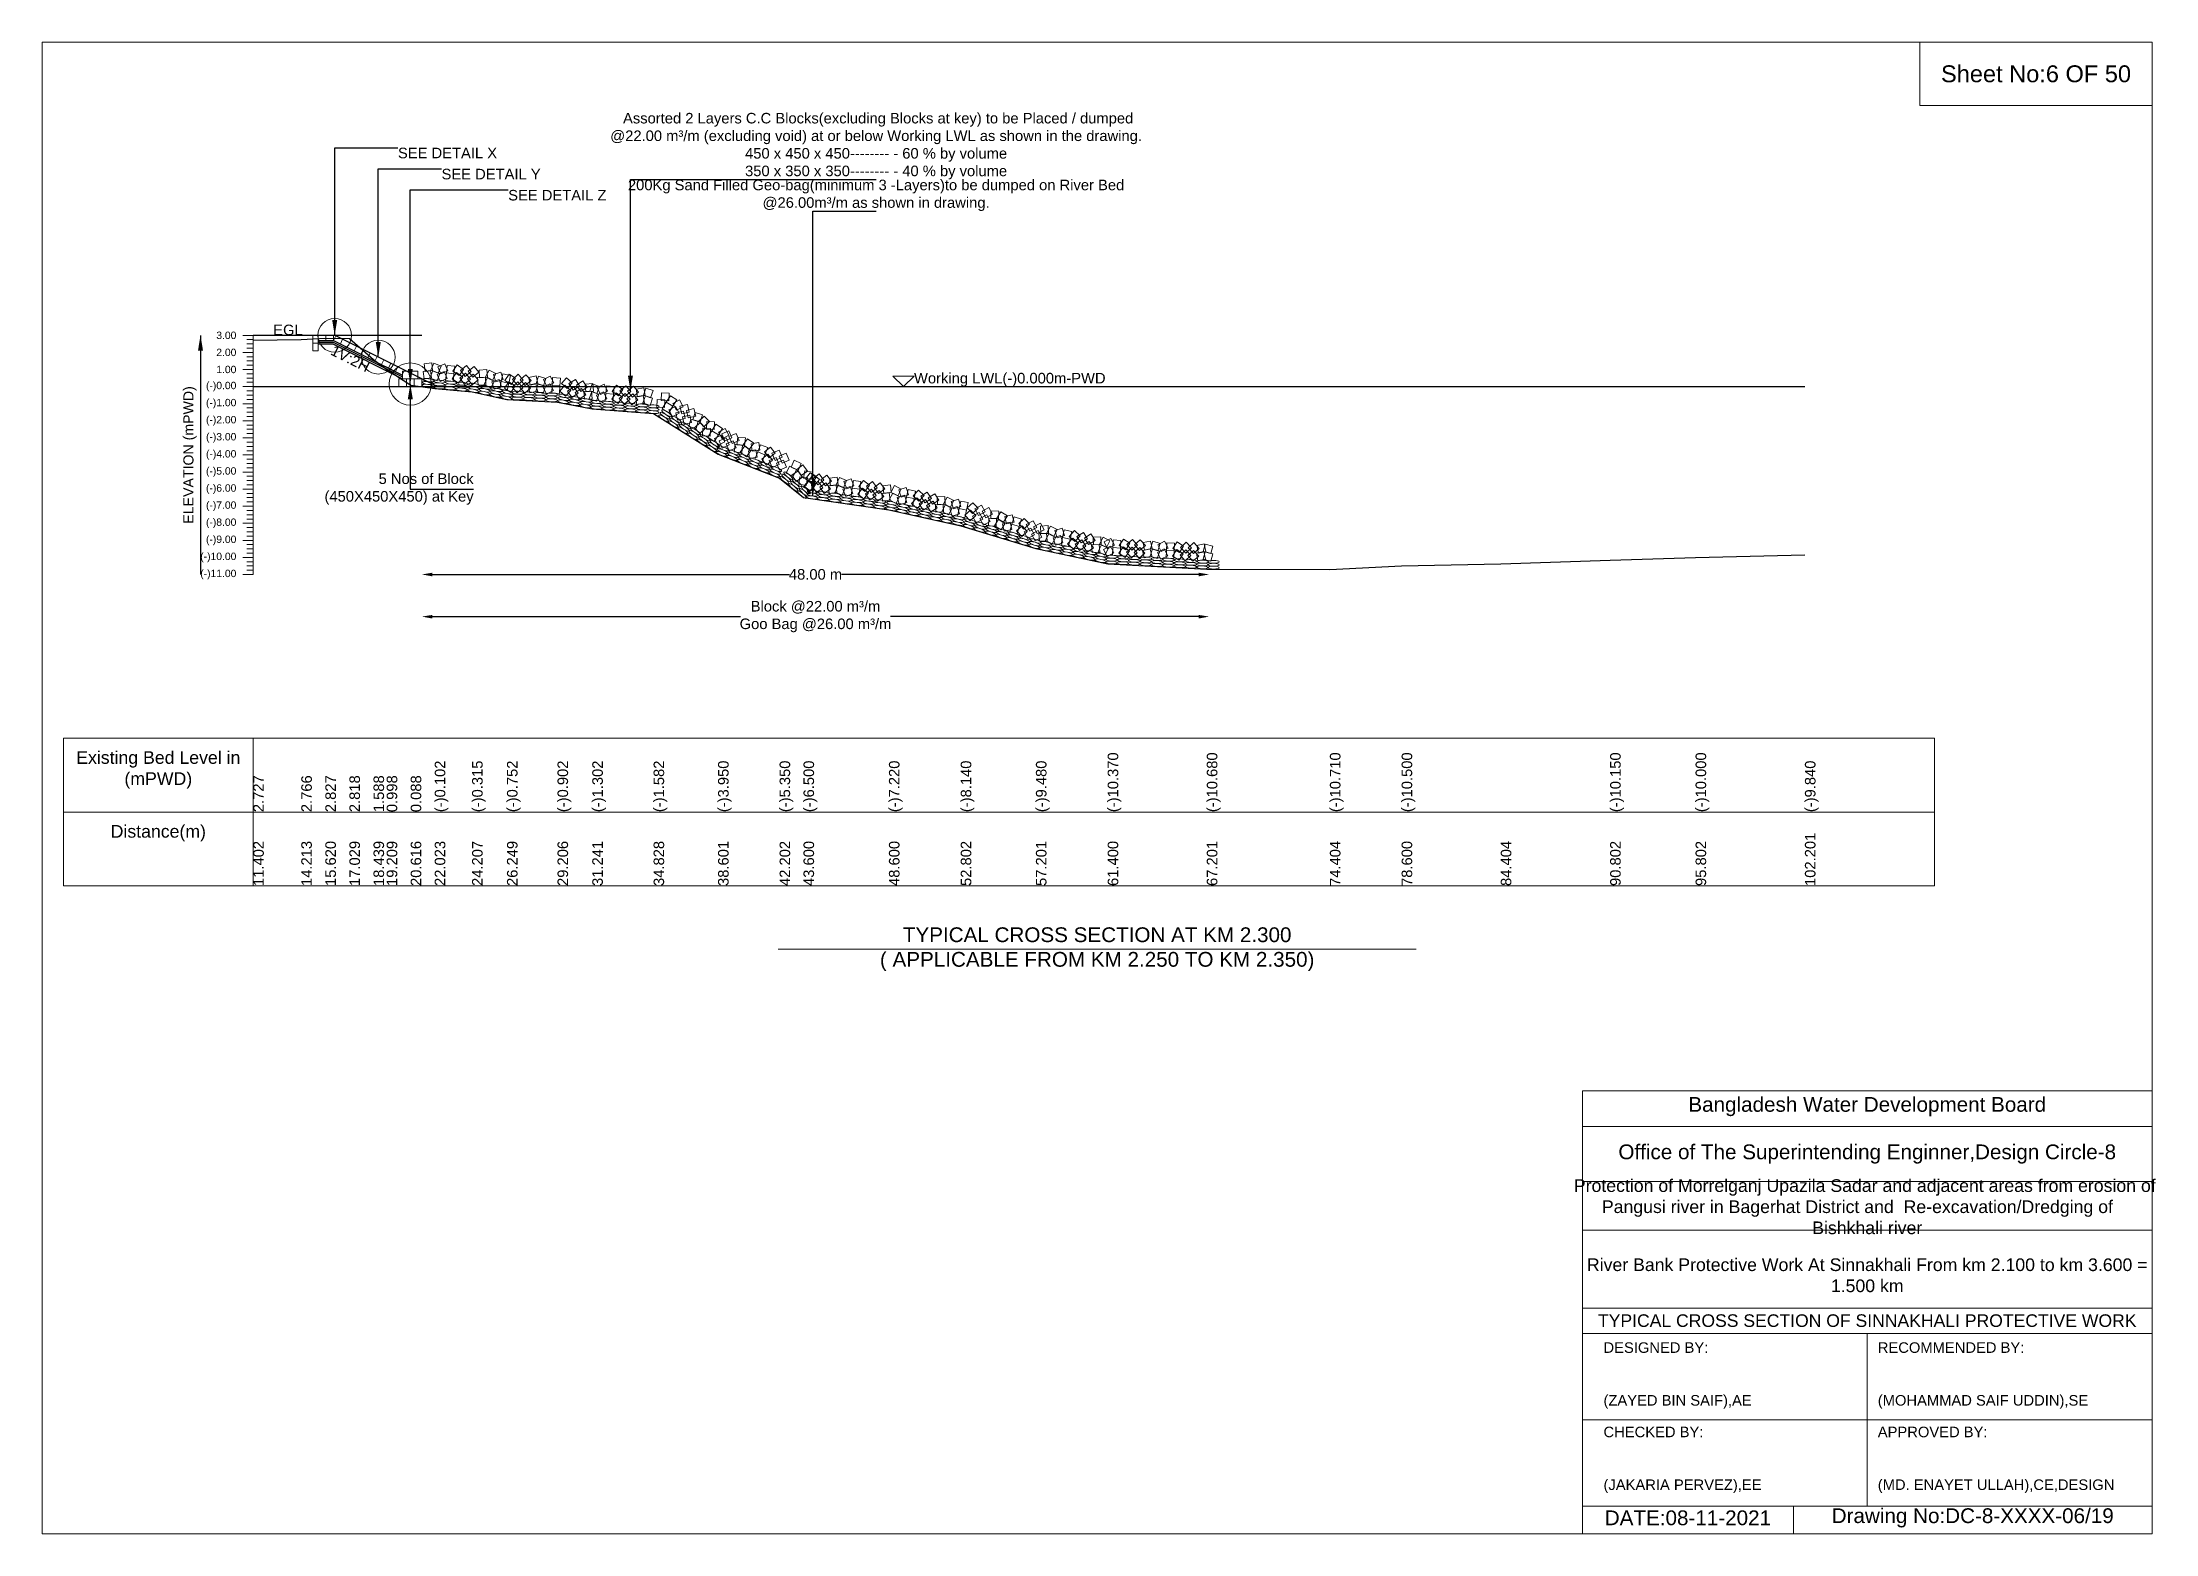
# Model space of a CAD drawing. Header units: inches. Extents: x 89000 to 380017, y -7071 to 0.
# Drawn here: x 175000 to 185017, y -7071 to 0 of the extents above; entities that cross this region are included whole.
import ezdxf

# ---------------------------------------------------------------- set-up
doc = ezdxf.new("R2010")
doc.units = ezdxf.units.IN
doc.header["$LTSCALE"] = 7
doc.header["$MEASUREMENT"] = 0
doc.header["$PDMODE"] = 3
for name, color, linetype, lineweight in [('Cross section Data Border', 7, 'Continuous', 9), ('Cross Section Labels', 7, 'Continuous', 9), ('Existing_Bed_Level for Xsection', 7, 'Continuous', 25), ('Long Section Labels', 7, 'Continuous', 9)]:
    doc.layers.add(name, color=color, linetype=linetype, lineweight=lineweight)
doc.styles.get("Standard").update_dxf_attribs({"font": 'arial.ttf'})
doc.dimstyles.new('Appron Lebeling Style', dxfattribs={"dimtxt": 50, "dimasz": 50, "dimexe": 0.18, "dimexo": 0.0625, "dimgap": 0.09, "dimtad": 0, "dimtih": 1, "dimtoh": 1, "dimdec": 4, "dimzin": 0, "dimdsep": 46, "dimtxsty": 'Standard', "dimcen": 0.09, "dimse1": 1, "dimse2": 1, "dimadec": 0, "dimazin": 0, "dimtfac": 1, "dimtdec": 4, "dimtofl": 0, "dimtmove": 0, "dimatfit": 3, "dimfxl": 1, "dimtolj": 1, "dimtzin": 0, "dimarcsym": 0})
doc.dimstyles.get("Standard").update_dxf_attribs({"dimtxt": 0.18, "dimasz": 0.18, "dimexe": 0.18, "dimexo": 0.0625, "dimgap": 0.09, "dimtad": 0, "dimtih": 1, "dimtoh": 1, "dimdec": 4, "dimzin": 0, "dimdsep": 46, "dimtxsty": 'Standard', "dimcen": 0.09, "dimadec": 0, "dimazin": 0, "dimtfac": 1, "dimtdec": 4, "dimtofl": 0, "dimtmove": 0, "dimatfit": 3, "dimfxl": 1, "dimtolj": 1, "dimtzin": 0, "dimarcsym": 0})

msp = doc.modelspace()

# ---------------------------------------------------------------- texts
at = {"layer": 'Cross section Data Border', "char_height": 60, "width": 800, "attachment_point": 5}
for s, insert in [('Existing Bed Level in (mPWD)', (175550, -3450)), ('Distance(m)', (175550, -3750))]:
    msp.add_mtext(s, dxfattribs=dict(at, insert=insert))
at = {"layer": 'Cross Section Labels'}
for s, insert, char_height, attachment_point in [('Sheet No:6 OF 50', (184450, -150), 80, 5), (' Assorted 2 Layers C.C Blocks(excluding Blocks at key) to be Placed / dumped^J@22.00 m³/m (excluding void) at or below Working LWL as shown in the drawing.^J450 x 450 x 450-------- - 60 % by volume^J350 x 350 x 350-------- - 40 % by volume', (178952.20464, -650), 50, 8), ('SEE DETAIL X', (176686.00743, -500), 50, 1), ('SEE DETAIL Y', (176892.55743, -600), 50, 1), ('SEE DETAIL Z', (177208.45743, -700), 50, 1), ('200Kg Sand Filled Geo-bag(minimum 3 -Layers)to be dumped on River Bed^J@26.00m³/m as shown in drawing.', (178952.20464, -800), 50, 8), ('EGL', (176234.47098, -1389.49), 50, 9), ('Working LWL(-)0.000m-PWD', (179131.90743, -1632.49), 50, 7), ('5 Nos of Block ^J(450X450X450) at Key', (177044.43243, -2118.49), 50, 6), ('TYPICAL CROSS SECTION AT KM 2.300^J( APPLICABLE FROM KM 2.250 TO KM 2.350)', (180000, -4300), 70, 5), ('Bangladesh Water Development Board', (183650, -5046), 70, 5), ('Office of The Superintending Enginner,Design Circle-8', (183650, -5271), 70, 5)]:
    msp.add_mtext(s, dxfattribs=dict(at, insert=insert, char_height=char_height, attachment_point=attachment_point))
at = {"layer": 'Cross Section Labels', "insert": (176471.17028, -1477.3518), "char_height": 50, "attachment_point": 2, "rotation": 333.434948823}
msp.add_mtext('1V:2H', dxfattribs=at)
at = {"layer": 'Cross Section Labels'}
for s, insert, char_height, width, attachment_point in [('Protection of Morrelganj Upazila Sadar and adjacent areas from erosion of  Pangusi river in Bagerhat District and  Re-excavation/Dredging of     Bishkhali river', (183650, -5521), 60, 2800, 5), ('River Bank Protective Work At Sinnakhali From km 2.100 to km 3.600 = 1.500 km', (183650, -5846), 60, 2700, 5), ('TYPICAL CROSS SECTION OF SINNAKHALI PROTECTIVE WORK', (183650, -6061), 59.5765532, 2800, 5), ('DESIGNED BY:^J^J^J(ZAYED BIN SAIF),AE', (182400, -6321), 50, 1400, 4), ('RECOMMENDED BY:^J^J^J(MOHAMMAD SAIF UDDIN),SE', (183700, -6321), 50, 1400, 4), ('CHECKED BY:^J^J^J(JAKARIA PERVEZ),EE', (182400, -6721), 50, 1400, 4), ('APPROVED BY:^J^J^J(MD. ENAYET ULLAH),CE,DESIGN', (183700, -6721), 50, 1400, 4), ('DATE:08-11-2021', (182800, -6996), 70, 1400, 5), ('Drawing No:DC-8-XXXX-06/19', (184150, -6996), 70, 2200, 5)]:
    msp.add_mtext(s, dxfattribs=dict(at, insert=insert, char_height=char_height, width=width, attachment_point=attachment_point))
at = {"layer": 'Long Section Labels', "char_height": 35, "attachment_point": 6}
for s, insert in [('3.00', (175920, -1389.49)), ('2.00', (175920, -1470.49)), ('1.00', (175920, -1551.49)), ('(-)0.00', (175920, -1632.49)), ('(-)1.00', (175920, -1713.49)), ('(-)2.00', (175920, -1794.49)), ('(-)3.00', (175920, -1875.49)), ('(-)4.00', (175920, -1956.49)), ('(-)5.00', (175920, -2037.49)), ('(-)6.00', (175920, -2118.49)), ('(-)7.00', (175920, -2199.49)), ('(-)8.00', (175920, -2280.49)), ('(-)9.00', (175920, -2361.49)), ('(-)10.00', (175920, -2442.49)), ('(-)11.00', (175920, -2523.49))]:
    msp.add_mtext(s, dxfattribs=dict(at, insert=insert))
at = {"layer": 'Long Section Labels', "rotation": 90}
for s, insert, char_height, attachment_point in [('ELEVATION (mPWD)', (175700, -1956.49), 48, 5), ('(-)10.370', (180049.88429, -3650), 50, 1), ('(-)10.370', (180049.88429, -3650), 50, 1), ('(-)10.680', (180519.75433, -3650), 50, 1), ('(-)10.710', (181103.20628, -3650), 50, 1), ('(-)10.500', (181443.07852, -3650), 50, 1), ('(-)10.150', (182431.41848, -3650), 50, 1), ('(-)10.000', (182836.4101, -3650), 50, 1), ('2.727', (176000, -3650), 50, 1), ('2.766', (176227.68421, -3650), 50, 1), ('2.827', (176341.71835, -3650), 50, 1), ('2.818', (176455.8382, -3650), 50, 1), ('1.588', (176570.02411, -3650), 50, 1), ('0.998', (176632.4171, -3650), 50, 1), ('0.088', (176746.31568, -3650), 50, 1), ('(-)0.102', (176860.29786, -3650), 50, 1), ('(-)0.315', (177037.26029, -3650), 50, 1), ('(-)0.752', (177202.61147, -3650), 50, 1), ('(-)0.902', (177442.15717, -3650), 50, 1), ('(-)1.302', (177606.9788, -3650), 50, 1), ('(-)1.582', (177897.53802, -3650), 50, 1), ('(-)3.950', (178203.09987, -3650), 50, 1), ('(-)5.350', (178494.81146, -3650), 50, 1), ('(-)6.500', (178608.09506, -3650), 50, 1), ('(-)7.220', (179013.09124, -3650), 50, 1), ('(-)8.140', (179353.38063, -3650), 50, 1), ('(-)9.480', (179709.77119, -3650), 50, 1), ('(-)9.840', (183354.72131, -3650), 50, 1), ('11.402', (176000, -4000), 50, 1), ('14.213', (176227.68421, -4000), 50, 1), ('15.620', (176341.71835, -4000), 50, 1), ('17.029', (176455.8382, -4000), 50, 1), ('18.439', (176570.02411, -4000), 50, 1), ('19.209', (176632.4171, -4000), 50, 1), ('20.616', (176746.31568, -4000), 50, 1), ('22.023', (176860.29786, -4000), 50, 1), ('24.207', (177037.26029, -4000), 50, 1), ('26.249', (177202.61147, -4000), 50, 1), ('29.206', (177442.15717, -4000), 50, 1), ('31.241', (177606.9788, -4000), 50, 1), ('34.828', (177897.53802, -4000), 50, 1), ('38.601', (178203.09987, -4000), 50, 1), ('42.202', (178494.81146, -4000), 50, 1), ('43.600', (178608.09506, -4000), 50, 1), ('48.600', (179013.09124, -4000), 50, 1), ('52.802', (179353.38063, -4000), 50, 1), ('57.201', (179709.77119, -4000), 50, 1), ('61.400', (180049.88429, -4000), 50, 1), ('67.201', (180519.75433, -4000), 50, 1), ('74.404', (181103.20628, -4000), 50, 1), ('78.600', (181443.07852, -4000), 50, 1), ('84.404', (181913.16501, -4000), 50, 1), ('90.802', (182431.41848, -4000), 50, 1), ('95.802', (182836.4101, -4000), 50, 1), ('102.201', (183354.72131, -4000), 50, 1)]:
    msp.add_mtext(s, dxfattribs=dict(at, insert=insert, char_height=char_height, attachment_point=attachment_point))

# ---------------------------------------------------------------- blocks, each defined once
blk = doc.blocks.new('*D37')
at = {"layer": 'Cross Section Labels', "color": 0, "lineweight": -2, "transparency": 16777216}
for p, q in [((176849, -2523), (178542, -2523)), ((180481, -2523), (178789, -2523))]:
    blk.add_line(p, q, dxfattribs=at)
at = {"layer": 'Cross Section Labels', "color": 0, "transparency": 16777216}
for points in [[(176849, -2515), (176849, -2532), (176799, -2523)], [(180481, -2515), (180481, -2532), (180531, -2523)]]:
    blk.add_solid(points, dxfattribs=at)
at = {"layer": 'Defpoints', "color": 0, "transparency": 16777216}
for p in [(176799, -1632), (180531, -2498), (180531, -2523)]:
    blk.add_point(p, dxfattribs=at)
at = {"layer": 'Cross Section Labels', "color": 0, "transparency": 16777216, "insert": (178665, -2523), "char_height": 50, "attachment_point": 5}
blk.add_mtext('\\A1;48.00 m', dxfattribs=at)
blk = doc.blocks.new('*D38')
at = {"layer": 'Cross Section Labels', "color": 0, "lineweight": -2, "transparency": 16777216}
for p, q in [((176849, -2723), (178310, -2723)), ((180481, -2723), (179021, -2723))]:
    blk.add_line(p, q, dxfattribs=at)
at = {"layer": 'Cross Section Labels', "color": 0, "transparency": 16777216}
for points in [[(176849, -2715), (176849, -2732), (176799, -2723)], [(180481, -2715), (180481, -2732), (180531, -2723)]]:
    blk.add_solid(points, dxfattribs=at)
at = {"layer": 'Defpoints', "color": 0, "transparency": 16777216}
for p in [(176799, -1632), (180531, -2498), (180531, -2723)]:
    blk.add_point(p, dxfattribs=at)
at = {"layer": 'Cross Section Labels', "color": 0, "transparency": 16777216, "insert": (178665, -2723), "char_height": 50, "attachment_point": 5}
blk.add_mtext('\\A1;Block @22.00 m³/m ^JGoo Bag @26.00 m³/m ', dxfattribs=at)

# ---------------------------------------------------------------- dimensions: what is measured, and where the dimension line sits
at = {"layer": 'Cross Section Labels'}
for base, text, picture, middle in [((180531.13201, -2523.49), '48.00 m', '*D37', (178665.11972, -2523.49)), ((180531.13201, -2723.49), 'Block @22.00 m³/m ^JGoo Bag @26.00 m³/m ', '*D38', (178665.11972, -2723.49))]:
    dim = msp.add_linear_dim(base=base, p1=(176799.10743, -1632.49), p2=(180531.13201, -2497.61739), text=text, dimstyle='Appron Lebeling Style', dxfattribs=at)
    dim.commit()
    dim.dimension.update_dxf_attribs({"geometry": picture, "text_midpoint": middle})

# ---------------------------------------------------------------- linework, layer by layer
at = {"layer": 'Cross section Data Border'}
msp.add_lwpolyline([(175100, -3300), (183969.35702, -3300), (183969.35702, -4000), (175100, -4000)], close=True, dxfattribs=at)
for points in [[(176000, -3300), (176000, -4000)], [(175100, -3650), (183969.35702, -3650)]]:
    msp.add_lwpolyline(points, dxfattribs=at)
at = {"layer": 'Cross Section Labels'}
for points in [[(175000, 0), (185000, 0), (185000, -7071), (175000, -7071)], [(183900, 0), (185000, 0), (185000, -300), (183900, -300)], [(179081.90743, -1632.49), (179131.90743, -1582.49), (179031.90743, -1582.49)]]:
    msp.add_lwpolyline(points, close=True, dxfattribs=at)
for points in [[(178488, -4300), (180000, -4300), (181512, -4300)], [(182300, -7071), (182300, -4971), (185000, -4971)], [(182300, -5141), (185000, -5141)], [(182300, -5401), (185000, -5401)], [(182300, -5631), (185000, -5631)], [(182300, -6001), (185000, -6001)], [(182300, -6121), (185000, -6121)], [(183650, -6121), (183650, -6941)], [(182300, -6531), (185000, -6531)], [(182300, -6941), (185000, -6941)], [(183300, -6941), (183300, -7071)]]:
    msp.add_lwpolyline(points, dxfattribs=at)
for centre, radius in [((176386.00743, -1389.49), 80), ((176592.55743, -1492.765), 80), ((176744.43243, -1620.34), 100)]:
    msp.add_circle(centre, radius, dxfattribs=at)
at = {"layer": 'Existing_Bed_Level for Xsection'}
for points in [[(176799.10743, -1389.49), (176000, -1389.49)], [(176872.00743, -1632.49), (176391.13827, -1392.05542), (176386.00743, -1389.49), (176380.27098, -1389.49), (176307.37098, -1389.49)], [(176000, -1411.603), (176227.68421, -1408.444), (176341.71835, -1403.503), (176455.8382, -1404.232), (176570.02411, -1503.862), (176632.4171, -1551.652), (176746.31568, -1625.362), (176860.29786, -1640.752), (177037.26029, -1658.005), (177202.61147, -1693.402), (177442.15717, -1705.552), (177606.9788, -1737.952), (177897.53802, -1760.632), (178203.09987, -1952.44), (178494.81146, -2065.84), (178608.09506, -2158.99), (179013.09124, -2217.31), (179353.38063, -2291.83), (179709.77119, -2400.37), (180049.88429, -2472.46), (180519.75433, -2497.57), (181103.20628, -2500), (181443.07852, -2482.99), (181913.16501, -2472.46), (182431.41848, -2454.64), (182836.4101, -2442.49), (183354.72131, -2429.53)], [(176307.37098, -1413.79), (176380.27098, -1413.79), (176707.98243, -1577.64573)], [(176307.37098, -1421.89), (176378.35883, -1421.89), (176707.98243, -1586.7018)], [(176307.37098, -1429.99), (176376.44668, -1429.99), (176707.98243, -1595.75788)], [(176000, -1632.49), (183354.72131, -1632.49)]]:
    msp.add_lwpolyline(points, dxfattribs=at)
at = {"layer": 'Long Section Labels'}
for points in [[(176000, -1389.49), (175950, -1389.49)], [(176000, -2523.49), (176000, -2442.49), (176000, -2361.49), (176000, -2280.49), (176000, -2199.49), (176000, -2118.49), (176000, -2037.49), (176000, -1956.49), (176000, -1875.49), (176000, -1794.49), (176000, -1713.49), (176000, -1632.49), (176000, -1551.49), (176000, -1470.49), (176000, -1389.49)], [(176000, -1470.49), (175950, -1470.49)], [(176000, -1409.74), (175970, -1409.74)], [(176000, -1429.99), (175970, -1429.99)], [(176000, -1450.24), (175970, -1450.24)], [(176000, -1490.74), (175970, -1490.74)], [(176000, -1551.49), (175950, -1551.49)], [(176000, -1510.99), (175970, -1510.99)], [(176000, -1531.24), (175970, -1531.24)], [(176000, -1571.74), (175970, -1571.74)], [(176000, -1591.99), (175970, -1591.99)], [(176000, -1632.49), (175950, -1632.49)], [(176000, -1612.24), (175970, -1612.24)], [(176000, -1652.74), (175970, -1652.74)], [(176000, -1672.99), (175970, -1672.99)], [(176000, -1693.24), (175970, -1693.24)], [(176000, -1713.49), (175950, -1713.49)], [(176000, -1794.49), (175950, -1794.49)], [(176000, -1733.74), (175970, -1733.74)], [(176000, -1753.99), (175970, -1753.99)], [(176000, -1774.24), (175970, -1774.24)], [(176000, -1875.49), (175950, -1875.49)], [(176000, -1814.74), (175970, -1814.74)], [(176000, -1834.99), (175970, -1834.99)], [(176000, -1855.24), (175970, -1855.24)], [(176000, -1895.74), (175970, -1895.74)], [(176000, -1956.49), (175950, -1956.49)], [(176000, -1915.99), (175970, -1915.99)], [(176000, -1936.24), (175970, -1936.24)], [(176000, -1976.74), (175970, -1976.74)], [(176000, -1996.99), (175970, -1996.99)], [(176000, -2037.49), (175950, -2037.49)], [(176000, -2017.24), (175970, -2017.24)], [(176000, -2057.74), (175970, -2057.74)], [(176000, -2077.99), (175970, -2077.99)], [(176000, -2098.24), (175970, -2098.24)], [(176000, -2118.49), (175950, -2118.49)], [(176000, -2199.49), (175950, -2199.49)], [(176000, -2138.74), (175970, -2138.74)], [(176000, -2158.99), (175970, -2158.99)], [(176000, -2179.24), (175970, -2179.24)], [(176000, -2280.49), (175950, -2280.49)], [(176000, -2219.74), (175970, -2219.74)], [(176000, -2239.99), (175970, -2239.99)], [(176000, -2260.24), (175970, -2260.24)], [(176000, -2300.74), (175970, -2300.74)], [(176000, -2361.49), (175950, -2361.49)], [(176000, -2320.99), (175970, -2320.99)], [(176000, -2341.24), (175970, -2341.24)], [(176000, -2381.74), (175970, -2381.74)], [(176000, -2401.99), (175970, -2401.99)], [(176000, -2442.49), (175950, -2442.49)], [(176000, -2422.24), (175970, -2422.24)], [(176000, -2462.74), (175970, -2462.74)], [(176000, -2482.99), (175970, -2482.99)], [(176000, -2503.24), (175970, -2503.24)], [(176000, -2523.49), (175950, -2523.49)]]:
    msp.add_lwpolyline(points, dxfattribs=at)
for points in [[(176307.37098, -1389.49), (176283.07098, -1389.49), (176283.07098, -1425.94), (176307.37098, -1425.94)], [(176343.82098, -1389.49), (176307.37098, -1389.49), (176307.37098, -1413.79), (176343.82098, -1413.79)], [(176380.27098, -1389.49), (176343.82098, -1389.49), (176343.82098, -1413.79), (176380.27098, -1413.79)], [(176423.74014, -1408.35635), (176391.13827, -1392.05542), (176380.27098, -1413.79), (176412.87285, -1430.09094)], [(176307.37098, -1425.94), (176283.07098, -1425.94), (176283.07098, -1462.39), (176307.37098, -1462.39)], [(176456.34201, -1424.65729), (176423.74014, -1408.35635), (176412.87285, -1430.09094), (176445.47472, -1446.39187)], [(176488.94388, -1440.95823), (176456.34201, -1424.65729), (176445.47472, -1446.39187), (176478.07659, -1462.69281)], [(176521.54575, -1457.25916), (176488.94388, -1440.95823), (176478.07659, -1462.69281), (176510.67846, -1478.99374)], [(176554.14763, -1473.5601), (176521.54575, -1457.25916), (176510.67846, -1478.99374), (176543.28033, -1495.29468)], [(176586.7495, -1489.86103), (176554.14763, -1473.5601), (176543.28033, -1495.29468), (176575.88221, -1511.59561)], [(176619.35137, -1506.16197), (176586.7495, -1489.86103), (176575.88221, -1511.59561), (176608.48408, -1527.89655)], [(176651.95324, -1522.4629), (176619.35137, -1506.16197), (176608.48408, -1527.89655), (176641.08595, -1544.19748)], [(176684.55511, -1538.76384), (176651.95324, -1522.4629), (176641.08595, -1544.19748), (176673.68782, -1560.49842)], [(176717.15698, -1555.06477), (176684.55511, -1538.76384), (176673.68782, -1560.49842), (176706.28969, -1576.79936)], [(176726.20743, -1596.04), (176689.75743, -1596.04), (176689.75743, -1632.49), (176726.20743, -1632.49)], [(176744.43243, -1559.59), (176707.98243, -1559.59), (176707.98243, -1596.04), (176744.43243, -1596.04)], [(176762.65743, -1596.04), (176726.20743, -1596.04), (176726.20743, -1632.49), (176762.65743, -1632.49)], [(176780.88243, -1559.59), (176744.43243, -1559.59), (176744.43243, -1596.04), (176780.88243, -1596.04)], [(176799.10743, -1596.04), (176762.65743, -1596.04), (176762.65743, -1632.49), (176799.10743, -1632.49)], [(176840.88848, -1555.52996), (176804.7357, -1560.17526), (176809.38099, -1596.32804), (176845.53378, -1591.68275)], [(176845.76574, -1519.40774), (176809.61296, -1524.05304), (176814.25826, -1560.20582), (176850.41104, -1555.56053)], [(176885.10354, -1571.02662), (176851.47731, -1556.95968), (176837.41037, -1590.58592), (176871.03661, -1604.65285)], [(176889.98081, -1534.9044), (176856.35457, -1520.83746), (176842.28763, -1554.46369), (176875.91387, -1568.53063)], [(176904.38508, -1560.22318), (176871.18993, -1575.27923), (176886.24598, -1608.47437), (176919.44112, -1593.41833)], [(176907.92201, -1523.94519), (176874.72686, -1539.00123), (176889.78291, -1572.19638), (176922.97806, -1557.14034)], [(176951.50098, -1571.51518), (176915.22299, -1567.97825), (176911.68605, -1604.25624), (176947.96405, -1607.79317)], [(176955.03791, -1535.23719), (176918.75992, -1531.70026), (176915.22299, -1567.97825), (176951.50098, -1571.51518)], [(176993.29461, -1587.18385), (176963.63272, -1565.99954), (176942.44841, -1595.66143), (176972.11029, -1616.84574)], [(176996.83154, -1550.90586), (176967.16965, -1529.72155), (176945.98534, -1559.38344), (176975.64723, -1580.56775)], [(177006.6607, -1569.30816), (176978.49808, -1592.44837), (177001.63829, -1620.61099), (177029.80091, -1597.47078)], [(177010.19763, -1533.03017), (176982.03501, -1556.17038), (177005.17523, -1584.333), (177033.33785, -1561.19279)], [(177066.0809, -1600.98728), (177042.91826, -1572.8431), (177014.77408, -1596.00573), (177037.93671, -1624.14991)], [(177069.61783, -1564.70929), (177046.4552, -1536.56511), (177018.31101, -1559.72774), (177041.47365, -1587.87192)], [(177100.07118, -1587.73783), (177063.66878, -1589.60002), (177065.53098, -1626.00242), (177101.93338, -1624.14023)], [(177107.70122, -1552.09537), (177071.29882, -1553.95756), (177073.16102, -1590.35996), (177109.56342, -1588.49777)], [(177142.96921, -1606.576), (177110.51937, -1589.97449), (177093.91786, -1622.42433), (177126.3677, -1639.02584)], [(177150.59925, -1570.93354), (177118.14941, -1554.33203), (177101.5479, -1586.78187), (177133.99774, -1603.38338)], [(177165.83417, -1599.18938), (177131.14517, -1610.38203), (177142.33782, -1645.07103), (177177.02683, -1633.87838)], [(177173.46421, -1563.54692), (177138.77521, -1574.73957), (177149.96786, -1609.42857), (177184.65687, -1598.23592)], [(177218.99475, -1580.11158), (177183.35229, -1572.48154), (177175.72225, -1608.124), (177211.36471, -1615.75404)], [(177243.18903, -1592.65743), (177212.57429, -1572.87512), (177192.79198, -1603.48987), (177223.40672, -1623.27218)], [(177255.70956, -1574.17963), (177228.65328, -1598.6042), (177253.07785, -1625.66049), (177280.13414, -1601.23592)], [(177316.53838, -1603.06183), (177292.09227, -1576.025), (177265.05544, -1600.47111), (177289.50155, -1627.50794)], [(177341.19694, -1581.97055), (177305.55779, -1589.61605), (177313.20329, -1625.2552), (177348.84244, -1617.6097)], [(177386.5508, -1593.7241), (177351.86814, -1582.51181), (177340.65584, -1617.19447), (177375.3385, -1628.40676)], [(177407.94458, -1582.7845), (177375.48534, -1599.36764), (177392.06847, -1631.82688), (177424.52771, -1615.24374)], [(177455.53453, -1591.8737), (177419.13133, -1590.02729), (177417.28492, -1626.4305), (177453.68813, -1628.2769)], [(177511.72689, -1614.59212), (177484.25402, -1590.63709), (177460.29898, -1618.10996), (177487.77186, -1642.06499)], [(177526.75994, -1598.09363), (177496.4904, -1618.4002), (177516.79697, -1648.66975), (177547.06652, -1628.36318)], [(177211.36471, -1615.75404), (177175.72225, -1608.124), (177168.09221, -1643.76646), (177203.73467, -1651.3965)], [(177241.34262, -1629.06064), (177210.72788, -1609.27833), (177190.94557, -1639.89308), (177221.56031, -1659.67539)], [(177253.86316, -1610.58283), (177226.80687, -1635.00741), (177251.23144, -1662.06369), (177278.28773, -1637.63912)], [(177314.69197, -1639.46503), (177290.24586, -1612.4282), (177263.20903, -1636.87431), (177287.65515, -1663.91114)], [(177339.35053, -1618.37376), (177303.71139, -1626.01926), (177311.35688, -1661.6584), (177346.99603, -1654.0129)], [(177384.70439, -1630.1273), (177350.02173, -1618.91501), (177338.80944, -1653.59767), (177373.4921, -1664.80996)], [(177406.09817, -1619.18771), (177373.63893, -1635.77084), (177390.22206, -1668.23008), (177422.6813, -1651.64695)], [(177453.68813, -1628.2769), (177417.28492, -1626.4305), (177415.43852, -1662.8337), (177451.84172, -1664.68011)], [(177504.69624, -1650.35764), (177477.22337, -1626.40261), (177453.26833, -1653.87548), (177480.74121, -1677.83052)], [(177519.7293, -1633.85915), (177489.45975, -1654.16572), (177509.76632, -1684.43527), (177540.03587, -1664.1287)], [(177575.80535, -1671.13921), (177555.47468, -1640.88584), (177525.22131, -1661.21651), (177545.55198, -1691.46988)], [(177582.836, -1635.37369), (177562.50533, -1605.12032), (177532.25196, -1625.45099), (177552.58263, -1655.70436)], [(177603.22535, -1653.789), (177566.85934, -1656.262), (177569.33235, -1692.62802), (177605.69836, -1690.15501)], [(177610.256, -1618.02347), (177573.88999, -1620.49648), (177576.363, -1656.86249), (177612.72901, -1654.38949)], [(177638.50984, -1667.77538), (177604.14519, -1655.62326), (177591.99308, -1689.98791), (177626.35772, -1702.14002)], [(177641.34636, -1631.43591), (177606.98172, -1619.2838), (177594.82961, -1653.64844), (177629.19425, -1665.80056)], [(177660.19344, -1657.42212), (177627.29487, -1673.11565), (177642.9884, -1706.01422), (177675.88697, -1690.32069)], [(177663.02996, -1621.08266), (177630.1314, -1636.77619), (177645.82493, -1669.67475), (177678.7235, -1653.98122)], [(177707.51838, -1667.80323), (177671.17892, -1664.9667), (177668.34239, -1701.30616), (177704.68185, -1704.14269)], [(177710.35491, -1631.46376), (177674.01544, -1628.62724), (177671.17892, -1664.9667), (177707.51838, -1667.80323)], [(177749.60646, -1682.66285), (177719.54148, -1662.05461), (177698.93324, -1692.11959), (177728.99822, -1712.72783)], [(177752.44298, -1646.32339), (177722.378, -1625.71515), (177701.76977, -1655.78013), (177731.83475, -1676.38837)], [(177762.62527, -1664.53267), (177734.91423, -1688.21179), (177758.59335, -1715.92283), (177786.30439, -1692.24371)], [(177765.4618, -1628.19321), (177737.75076, -1651.87233), (177761.42988, -1679.58337), (177789.14092, -1655.90424)], [(177822.64545, -1695.05977), (177798.94427, -1667.3676), (177771.2521, -1691.06878), (177794.95328, -1718.76095)], [(177825.48198, -1658.72031), (177801.7808, -1631.02813), (177774.08862, -1654.72932), (177797.78981, -1682.42149)], [(177847.86893, -1674.64746), (177812.03489, -1681.32012), (177818.70755, -1717.15415), (177854.54159, -1710.48149)], [(177850.70545, -1638.30799), (177814.87142, -1644.98065), (177821.54408, -1680.81469), (177857.37811, -1674.14203)], [(177892.88608, -1687.63107), (177858.52144, -1675.47895), (177846.36932, -1709.84359), (177880.73397, -1721.99571)], [(177895.72261, -1651.2916), (177861.35797, -1639.13949), (177849.20585, -1673.50413), (177883.57049, -1685.65624)], [(177951.31155, -1694.70472), (177914.88725, -1693.33618), (177913.51871, -1729.76048), (177949.94301, -1731.12902)], [(177970.69041, -1663.83301), (177934.26611, -1662.46447), (177932.89757, -1698.88877), (177969.32187, -1700.25731)], [(178007.79098, -1694.99333), (177976.91927, -1675.61447), (177957.54041, -1706.48618), (177988.41212, -1725.86504)], [(178038.17429, -1727.68995), (178021.10874, -1695.48173), (177988.90052, -1712.54727), (178005.96606, -1744.7555)], [(177988.41212, -1725.86504), (177957.54041, -1706.48618), (177938.16155, -1737.35788), (177969.03326, -1756.73674)], [(178018.79543, -1758.56166), (178001.72988, -1726.35344), (177969.52166, -1743.41898), (177986.5872, -1775.6272)], [(178038.74186, -1748.54504), (178003.20611, -1756.65756), (178011.31864, -1792.19331), (178046.85438, -1784.08079)], [(178058.12072, -1717.67334), (178022.58497, -1725.78586), (178030.6975, -1761.32161), (178066.23324, -1753.20909)], [(178077.737, -1803.44227), (178069.59619, -1767.91299), (178034.06691, -1776.05381), (178042.20773, -1811.58309)], [(178097.11586, -1772.57056), (178088.97505, -1737.04128), (178053.44577, -1745.1821), (178061.58659, -1780.71138)], [(178109.55312, -1797.06881), (178074.71557, -1786.34744), (178063.99421, -1821.18499), (178098.83175, -1831.90636)], [(178128.93198, -1766.1971), (178094.09443, -1755.47573), (178083.37307, -1790.31328), (178118.21061, -1801.03465)], [(178143.40162, -1829.46321), (178118.60282, -1802.74951), (178091.88912, -1827.54831), (178116.68792, -1854.26201)], [(178162.78048, -1798.5915), (178137.98168, -1771.8778), (178111.26798, -1796.6766), (178136.06678, -1823.3903)], [(178186.79236, -1799.48503), (178150.36806, -1798.11649), (178148.99952, -1834.54079), (178185.42382, -1835.90933)], [(178167.4135, -1830.35674), (178130.9892, -1828.9882), (178129.62066, -1865.4125), (178166.04496, -1866.78104)], [(178204.51407, -1861.51705), (178173.64236, -1842.13819), (178154.2635, -1873.0099), (178185.13521, -1892.38876)], [(178223.89293, -1830.64535), (178193.02122, -1811.26649), (178173.64236, -1842.13819), (178204.51407, -1861.51705)], [(178234.89737, -1894.21368), (178217.83183, -1862.00545), (178185.62361, -1879.071), (178202.68915, -1911.27922)], [(178254.27623, -1863.34197), (178237.21069, -1831.13375), (178205.00247, -1848.19929), (178222.06801, -1880.40751)], [(178241.04029, -1875.66071), (178207.67311, -1890.33156), (178222.34396, -1923.69874), (178255.71114, -1909.02789)], [(178254.24706, -1841.68744), (178220.87988, -1856.35829), (178235.55073, -1889.72547), (178268.91791, -1875.05462)], [(178289.69185, -1922.21554), (178274.99444, -1888.86005), (178241.63895, -1903.55747), (178256.33636, -1936.91296)], [(178302.89863, -1888.24226), (178288.20121, -1854.88678), (178254.84573, -1869.58419), (178269.54314, -1902.93968)], [(178332.94105, -1875.98097), (178296.70642, -1872.02441), (178292.74986, -1908.25903), (178328.98448, -1912.2156)], [(178372.29312, -1901.40799), (178342.89994, -1879.85239), (178321.34435, -1909.24557), (178350.73752, -1930.80117)], [(178396.04239, -1897.75551), (178360.01396, -1903.28318), (178365.54163, -1939.3116), (178401.57005, -1933.78394)], [(178319.73427, -1909.95425), (178283.49965, -1905.99769), (178279.54308, -1942.23231), (178315.77771, -1946.18888)], [(178359.08634, -1935.38127), (178329.69316, -1913.82567), (178308.13757, -1943.21885), (178337.53075, -1964.77444)], [(178382.83561, -1931.72879), (178346.80719, -1937.25645), (178352.33485, -1973.28488), (178388.36328, -1967.75722)], [(178425.14854, -1955.33036), (178391.17526, -1942.12358), (178377.96848, -1976.09686), (178411.94176, -1989.30364)], [(178438.35531, -1921.35708), (178404.38203, -1908.15031), (178391.17526, -1942.12358), (178425.14854, -1955.33036)], [(178461.15465, -1981.7079), (178438.3193, -1953.29753), (178409.90892, -1976.13287), (178432.74427, -2004.54325)], [(178474.36142, -1947.73462), (178451.52608, -1919.32425), (178423.1157, -1942.1596), (178445.95105, -1970.56997)], [(178478.85323, -1968.10815), (178445.48605, -1982.779), (178460.1569, -2016.14618), (178493.52408, -2001.47533)], [(178492.06, -1934.13487), (178458.69282, -1948.80572), (178473.36367, -1982.1729), (178506.73085, -1967.50205)], [(178527.50479, -2014.66297), (178512.80738, -1981.30749), (178479.45189, -1996.0049), (178494.1493, -2029.36039)], [(178540.71157, -1980.6897), (178526.01415, -1947.33421), (178492.65867, -1962.03163), (178507.35608, -1995.38711)], [(178597.36347, -1996.99691), (178564.17379, -1981.92881), (178549.10569, -2015.11849), (178582.29537, -2030.18659)], [(178574.21303, -2025.15112), (178541.02335, -2010.08302), (178525.95525, -2043.2727), (178559.14493, -2058.3408)], [(178603.66329, -2061.59012), (178582.46613, -2031.93742), (178552.81342, -2053.13458), (178574.01058, -2082.78728)], [(178626.81372, -2033.43591), (178605.61657, -2003.7832), (178575.96386, -2024.98036), (178597.16102, -2054.63307)], [(178627.36616, -2065.53248), (178591.41226, -2059.53919), (178585.41897, -2095.49309), (178621.37287, -2101.48638)], [(178650.5166, -2037.37827), (178614.5627, -2031.38498), (178608.56941, -2067.33888), (178644.52331, -2073.33217)], [(178660.19911, -2101.16134), (178632.04489, -2078.0109), (178608.89446, -2106.16511), (178637.04867, -2129.31555)], [(178663.69114, -2100.09213), (178635.03094, -2077.57113), (178612.50994, -2106.23133), (178641.17014, -2128.75233)], [(178668.8864, -2064.01427), (178640.2262, -2041.49327), (178617.7052, -2070.15347), (178646.3654, -2092.67447)], [(178683.34955, -2073.00712), (178655.19533, -2049.85669), (178632.04489, -2078.0109), (178660.19911, -2101.16134)], [(178677.86216, -2082.84755), (178648.66896, -2104.67323), (178670.49463, -2133.86642), (178699.68783, -2112.04075)], [(178683.05742, -2046.7697), (178653.86422, -2068.59537), (178675.68989, -2097.78856), (178704.88309, -2075.96289)], [(178735.76861, -2117.21569), (178713.9197, -2088.03989), (178684.74389, -2109.8888), (178706.59281, -2139.06461)], [(178740.96387, -2081.13784), (178719.11496, -2051.96203), (178689.93915, -2073.81094), (178711.78807, -2102.98675)], [(178762.26693, -2098.48803), (178726.07463, -2102.81469), (178730.40129, -2139.00699), (178766.59359, -2134.68033)], [(178767.46219, -2062.41017), (178731.26989, -2066.73683), (178735.59655, -2102.92913), (178771.78885, -2098.60247)], [(178806.34377, -2114.37355), (178772.84275, -2100.01096), (178758.48016, -2133.51198), (178791.98118, -2147.87458)], [(178811.53903, -2078.2957), (178778.03801, -2063.9331), (178763.67542, -2097.43412), (178797.17644, -2111.79672)], [(178833.8504, -2069.37542), (178800.00033, -2082.89485), (178813.51976, -2116.74492), (178847.36984, -2103.22549)], [(178880.3995, -2082.81413), (178844.32164, -2077.61887), (178839.12638, -2113.69673), (178875.20424, -2118.89199)], [(178921.4314, -2100.38109), (178892.7712, -2077.86009), (178870.2502, -2106.52029), (178898.9104, -2129.04129)], [(178935.60242, -2083.13652), (178906.40922, -2104.96219), (178928.23489, -2134.15539), (178957.42809, -2112.32971)], [(178993.50887, -2117.50466), (178971.65996, -2088.32886), (178942.48415, -2110.17777), (178964.33307, -2139.35357)], [(179020.00719, -2098.77699), (178983.81489, -2103.10365), (178988.14155, -2139.29595), (179024.33385, -2134.96929)], [(179071.39227, -2118.62991), (179039.02078, -2101.87613), (179022.267, -2134.24762), (179054.63849, -2151.0014)], [(178828.65514, -2105.45327), (178794.80507, -2118.97271), (178808.3245, -2152.82278), (178842.17458, -2139.30335)], [(178875.20424, -2118.89199), (178839.12638, -2113.69673), (178833.93112, -2149.77459), (178870.00898, -2154.96985)], [(178916.23614, -2136.45895), (178887.57594, -2113.93795), (178865.05494, -2142.59815), (178893.71514, -2165.11915)], [(178930.40716, -2119.21438), (178901.21396, -2141.04005), (178923.03963, -2170.23324), (178952.23283, -2148.40757)], [(178988.31361, -2153.58252), (178966.4647, -2124.40671), (178937.28889, -2146.25562), (178959.13781, -2175.43143)], [(179014.81193, -2134.85485), (178978.61963, -2139.18151), (178982.94629, -2175.37381), (179019.13859, -2171.04715)], [(179063.59486, -2154.23613), (179031.22337, -2137.48235), (179014.46959, -2169.85384), (179046.84108, -2186.60762)], [(179086.49427, -2146.95701), (179051.75307, -2157.98657), (179062.78262, -2192.72778), (179097.52383, -2181.69822)], [(179094.29168, -2111.35079), (179059.55047, -2122.38035), (179070.58003, -2157.12156), (179105.32124, -2146.092)], [(179131.94648, -2163.7354), (179096.34026, -2155.93799), (179088.54285, -2191.54421), (179124.14907, -2199.34162)], [(179139.74389, -2128.12918), (179104.13767, -2120.33177), (179096.34026, -2155.93799), (179131.94648, -2163.7354)], [(179171.59669, -2184.23113), (179144.64481, -2159.6914), (179120.10508, -2186.64329), (179147.05696, -2211.18302)], [(179179.3941, -2148.62491), (179152.44222, -2124.08518), (179127.90249, -2151.03707), (179154.85437, -2175.5768)], [(179186.98073, -2168.05942), (179156.2819, -2187.711), (179175.93348, -2218.40982), (179206.63231, -2198.75825)], [(179194.77814, -2132.4532), (179164.07931, -2152.10478), (179183.73089, -2182.8036), (179214.42972, -2163.15203)], [(179242.24292, -2206.53561), (179222.5669, -2175.85244), (179191.88373, -2195.52845), (179211.55975, -2226.21162)], [(179250.04033, -2170.92939), (179230.36431, -2140.24622), (179199.68114, -2159.92223), (179219.35716, -2190.6054)], [(179270.02934, -2189.77849), (179233.6186, -2191.46964), (179235.30975, -2227.88039), (179271.7205, -2226.18924)], [(179277.82675, -2154.17227), (179241.41601, -2155.86342), (179243.10716, -2192.27417), (179279.51791, -2190.58302)], [(179312.8384, -2208.81799), (179280.46691, -2192.06421), (179263.71313, -2224.4357), (179296.08462, -2241.18948)], [(179320.63581, -2173.21177), (179288.26432, -2156.45799), (179271.51054, -2188.82948), (179303.88203, -2205.58326)], [(179335.73781, -2201.53888), (179300.99661, -2212.56843), (179312.02616, -2247.30964), (179346.76737, -2236.28008)], [(179343.53522, -2165.93266), (179308.79402, -2176.96221), (179319.82357, -2211.70342), (179354.56478, -2200.67386)], [(179388.98743, -2182.71104), (179353.38121, -2174.91363), (179345.5838, -2210.51985), (179381.19002, -2218.31726)], [(179435.48273, -2209.50783), (179410.57925, -2182.89168), (179383.9631, -2207.79516), (179408.86658, -2234.41131)], [(179452.11055, -2194.61795), (179419.93873, -2211.75203), (179437.07281, -2243.92385), (179469.24463, -2226.78977)], [(179381.19002, -2218.31726), (179345.5838, -2210.51985), (179337.78639, -2246.12607), (179373.39261, -2253.92348)], [(179424.86332, -2244.3766), (179399.95985, -2217.76045), (179373.3437, -2242.66392), (179398.24717, -2269.28007)], [(179441.49115, -2229.48672), (179409.31933, -2246.62079), (179426.45341, -2278.79261), (179458.62522, -2261.65853)], [(179493.49997, -2272.25831), (179476.34028, -2240.10014), (179444.18211, -2257.25983), (179461.3418, -2289.418)], [(179504.11937, -2237.38954), (179486.95968, -2205.23138), (179454.80152, -2222.39107), (179471.96121, -2254.54923)], [(179522.53728, -2257.77655), (179486.10788, -2256.551), (179484.88234, -2292.9804), (179521.31173, -2294.20594)], [(179533.15668, -2222.90779), (179496.72729, -2221.68224), (179495.50174, -2258.11163), (179531.93113, -2259.33718)], [(179563.68693, -2280.17798), (179532.75867, -2260.88951), (179513.4702, -2291.81778), (179544.39847, -2311.10624)], [(179574.30634, -2245.30921), (179543.37807, -2226.02075), (179524.08961, -2256.94902), (179555.01788, -2276.23748)], [(179587.09504, -2274.75313), (179551.58318, -2282.96958), (179559.79962, -2318.48144), (179595.31149, -2310.26499)], [(179597.71445, -2239.88437), (179562.20258, -2248.10081), (179570.41903, -2283.61268), (179605.93089, -2275.39623)], [(179631.06018, -2295.11201), (179596.19142, -2284.4926), (179585.57201, -2319.36137), (179620.44078, -2329.98077)], [(179641.67959, -2260.24325), (179606.81082, -2249.62384), (179596.19142, -2284.4926), (179631.06018, -2295.11201)], [(179668.94468, -2318.71243), (179644.0412, -2292.09628), (179617.42505, -2316.99976), (179642.32853, -2343.61591)], [(179679.56408, -2283.84367), (179654.66061, -2257.22752), (179628.04446, -2282.13099), (179652.94793, -2308.74714)], [(179685.5725, -2303.82255), (179653.40068, -2320.95663), (179670.53476, -2353.12845), (179702.70658, -2335.99437)], [(179696.1919, -2268.95379), (179664.02008, -2286.08787), (179681.15416, -2318.25968), (179713.32598, -2301.1256)], [(179748.20072, -2311.72538), (179731.04103, -2279.56721), (179698.88287, -2296.7269), (179716.04256, -2328.88507)], [(179768.04809, -2291.78534), (179731.64952, -2293.72111), (179733.58529, -2330.11967), (179769.98385, -2328.18391)], [(179810.98411, -2310.53678), (179778.50078, -2294.00089), (179761.96488, -2326.48422), (179794.44821, -2343.02011)], [(179833.83409, -2303.10396), (179799.16778, -2314.3667), (179810.43052, -2349.03301), (179845.09683, -2337.77028)], [(179737.58132, -2346.59414), (179720.42163, -2314.43598), (179688.26346, -2331.59567), (179705.42316, -2363.75383)], [(179760.4901, -2327.44315), (179724.09153, -2329.37892), (179726.0273, -2365.77748), (179762.42586, -2363.84171)], [(179803.42612, -2346.19459), (179770.94279, -2329.65869), (179754.40689, -2362.14202), (179786.89022, -2378.67792)], [(179826.2761, -2338.76177), (179791.60979, -2350.02451), (179802.87253, -2384.69082), (179837.53884, -2373.42808)], [(179871.84002, -2355.23438), (179836.18221, -2347.67639), (179828.62422, -2383.33419), (179864.28203, -2390.89218)], [(179879.39801, -2319.57657), (179843.7402, -2312.01858), (179836.18221, -2347.67639), (179871.84002, -2355.23438)], [(179911.62705, -2375.46324), (179884.51089, -2351.10515), (179860.15281, -2378.22132), (179887.26897, -2402.5794)], [(179919.18504, -2339.80543), (179892.06888, -2315.44734), (179867.7108, -2342.56351), (179894.82696, -2366.92159)], [(179926.90208, -2359.18852), (179896.33599, -2379.04592), (179916.19339, -2409.61201), (179946.75949, -2389.75461)], [(179934.46007, -2323.53071), (179903.89398, -2343.38811), (179923.75138, -2373.95421), (179954.31748, -2354.0968)], [(179982.42155, -2397.29252), (179962.53981, -2366.74225), (179931.98954, -2386.62399), (179951.87128, -2417.17426)], [(179989.97954, -2361.63471), (179970.0978, -2331.08444), (179939.54753, -2350.96618), (179959.42927, -2381.51645)], [(180010.09475, -2380.34908), (179973.69619, -2382.28485), (179975.63196, -2418.68341), (180012.03052, -2416.74764)], [(180017.65274, -2344.69127), (179981.25418, -2346.62704), (179983.18995, -2383.0256), (180019.58851, -2381.08984)], [(180053.03078, -2399.10052), (180020.54745, -2382.56462), (180004.01155, -2415.04795), (180036.49488, -2431.58385)], [(180060.58877, -2363.44271), (180028.10544, -2346.90682), (180011.56954, -2379.39014), (180044.05287, -2395.92604)], [(180063.05629, -2388.61663), (180030.5522, -2405.11168), (180047.04725, -2437.61577), (180079.55134, -2421.12072)], [(180065.00142, -2352.21857), (180032.49733, -2368.71361), (180048.99237, -2401.21771), (180081.49646, -2384.72266)], [(180110.62143, -2397.83485), (180074.22336, -2395.88973), (180072.27824, -2432.28779), (180108.6763, -2434.23292)], [(180112.56655, -2361.43679), (180076.16849, -2359.49167), (180074.22336, -2395.88973), (180110.62143, -2397.83485)], [(180153.06102, -2411.65859), (180122.50004, -2391.79332), (180102.63477, -2422.35431), (180133.19576, -2442.21957)], [(180155.00615, -2375.26052), (180124.44516, -2355.39526), (180104.5799, -2385.95625), (180135.14088, -2405.82151)], [(180165.63162, -2393.2148), (180138.50919, -2417.56591), (180162.8603, -2444.68834), (180189.98273, -2420.33723)], [(180167.57674, -2356.81674), (180140.45432, -2381.16785), (180164.80543, -2408.29028), (180191.92785, -2383.93917)], [(180226.38189, -2422.26186), (180202.00919, -2395.15883), (180174.90616, -2419.53153), (180199.27886, -2446.63456)], [(180228.32701, -2385.86379), (180203.95431, -2358.76077), (180176.85128, -2383.13347), (180201.22398, -2410.23649)], [(180251.09755, -2401.23753), (180215.4378, -2408.78635), (180222.98662, -2444.4461), (180258.64637, -2436.89728)], [(180253.04268, -2364.83947), (180217.38292, -2372.38829), (180224.93175, -2408.04804), (180260.5915, -2400.49922)], [(180296.41937, -2413.11403), (180261.76724, -2401.80772), (180250.46093, -2436.45985), (180285.11306, -2447.76616)], [(180298.36449, -2376.71597), (180263.71236, -2365.40966), (180252.40606, -2400.06179), (180287.05818, -2411.3681)], [(180317.84274, -2402.2325), (180285.33864, -2418.72754), (180301.83369, -2451.23163), (180334.33778, -2434.73659)], [(180319.78786, -2365.83443), (180287.28377, -2382.32948), (180303.77881, -2414.83357), (180336.2829, -2398.33853)], [(180367.35299, -2375.05266), (180330.95493, -2373.10753), (180329.00981, -2409.5056), (180365.40787, -2411.45072)], [(180409.79259, -2388.87639), (180379.2316, -2369.01113), (180359.36634, -2399.57211), (180389.92732, -2419.43737)], [(180422.36318, -2370.43261), (180395.24076, -2394.78372), (180419.59187, -2421.90614), (180446.71429, -2397.55503)], [(180483.11345, -2399.47966), (180458.74075, -2372.37664), (180431.63773, -2396.74934), (180456.01043, -2423.85236)], [(180507.82912, -2378.45534), (180472.16937, -2386.00416), (180479.71819, -2421.66391), (180515.37794, -2414.11509)], [(180547.83385, -2388.81846), (180512.66737, -2379.2309), (180503.07981, -2414.39738), (180538.24628, -2423.98494)], [(180365.40787, -2411.45072), (180329.00981, -2409.5056), (180327.06468, -2445.90366), (180363.46275, -2447.84878)], [(180407.84746, -2425.27445), (180377.28648, -2405.40919), (180357.42121, -2435.97018), (180387.9822, -2455.83544)], [(180420.41806, -2406.83067), (180393.29563, -2431.18178), (180417.64674, -2458.30421), (180444.76917, -2433.9531)], [(180481.16833, -2435.87772), (180456.79563, -2408.7747), (180429.6926, -2433.1474), (180454.0653, -2460.25042)], [(180505.88399, -2414.8534), (180470.22424, -2422.40222), (180477.77306, -2458.06197), (180513.43281, -2450.51315)], [(180547.68204, -2425.26814), (180512.51556, -2415.68058), (180502.928, -2450.84706), (180538.09448, -2460.43462)]]:
    msp.add_lwpolyline(points, close=True, dxfattribs=at)
for centre, major_axis in [((176830.42812, -1601.98158), (26.71439, -3.60701)), ((176882.67276, -1608.34522), (26.82959, -2.61576)), ((176826.74308, -1629.27392), (26.71439, -3.60701)), ((176828.5856, -1615.62775), (26.71439, -3.60701)), ((176880.00041, -1635.75526), (26.82959, -2.61576)), ((176881.33659, -1622.05024), (26.82959, -2.61576)), ((176933.65959, -1640.98678), (26.82959, -2.61576)), ((176934.99577, -1627.28176), (26.82959, -2.61576)), ((176936.33194, -1613.57674), (26.82959, -2.61576)), ((176987.31877, -1646.21829), (26.82959, -2.61576)), ((176988.65495, -1632.51327), (26.82959, -2.61576)), ((176989.99112, -1618.80826), (26.82959, -2.61576)), ((177041.69767, -1651.91393), (26.35958, -5.64284)), ((177044.58013, -1638.449), (26.35958, -5.64284)), ((177047.46259, -1624.98407), (26.35958, -5.64284)), ((177094.41683, -1663.1996), (26.35958, -5.64284)), ((177097.29929, -1649.73467), (26.35958, -5.64284)), ((177100.18175, -1636.26974), (26.35958, -5.64284)), ((177147.13599, -1674.48528), (26.35958, -5.64284)), ((177150.01845, -1661.02035), (26.35958, -5.64284)), ((177152.90091, -1647.55542), (26.35958, -5.64284)), ((177199.85515, -1685.77096), (26.35958, -5.64284)), ((177202.73761, -1672.30603), (26.35958, -5.64284)), ((177205.62007, -1658.8411), (26.35958, -5.64284)), ((177252.51748, -1689.03943), (26.92219, -1.36552)), ((177253.21501, -1675.28711), (26.92219, -1.36552)), ((177253.91254, -1661.53479), (26.92219, -1.36552)), ((177306.36186, -1691.77047), (26.92219, -1.36552)), ((177307.05939, -1678.01815), (26.92219, -1.36552)), ((177307.75692, -1664.26583), (26.92219, -1.36552)), ((177360.20625, -1694.50152), (26.92219, -1.36552)), ((177360.90378, -1680.74919), (26.92219, -1.36552)), ((177361.60131, -1666.99687), (26.92219, -1.36552)), ((177414.05063, -1697.23256), (26.92219, -1.36552)), ((177414.74816, -1683.48024), (26.92219, -1.36552)), ((177415.44569, -1669.72791), (26.92219, -1.36552)), ((177468.42951, -1703.69975), (26.45059, -5.19955)), ((177471.08553, -1690.18833), (26.45059, -5.19955)), ((177473.74156, -1676.67691), (26.45059, -5.19955)), ((177523.98671, -1700.58744), (26.45059, -5.19955)), ((177526.64274, -1687.07602), (26.45059, -5.19955)), ((177576.88789, -1710.98655), (26.45059, -5.19955)), ((177579.54392, -1697.47513), (26.45059, -5.19955)), ((177628.78609, -1705.12449), (26.87505, -2.09777)), ((177682.5362, -1709.32002), (26.87505, -2.09777)), ((177521.33069, -1714.09886), (26.45059, -5.19955)), ((177574.23187, -1724.49797), (26.45059, -5.19955)), ((177626.64294, -1732.58097), (26.87505, -2.09777)), ((177627.71452, -1718.85273), (26.87505, -2.09777)), ((177680.39304, -1736.77651), (26.87505, -2.09777)), ((177681.46462, -1723.04827), (26.87505, -2.09777)), ((177734.14315, -1740.97205), (26.87505, -2.09777)), ((177735.21472, -1727.2438), (26.87505, -2.09777)), ((177736.2863, -1713.51556), (26.87505, -2.09777)), ((177787.89325, -1745.16758), (26.87505, -2.09777)), ((177788.96483, -1731.43934), (26.87505, -2.09777)), ((177790.03641, -1717.7111), (26.87505, -2.09777)), ((177841.64336, -1749.36312), (26.87505, -2.09777)), ((177842.71493, -1735.63488), (26.87505, -2.09777)), ((177843.78651, -1721.90664), (26.87505, -2.09777)), ((177895.39346, -1753.55866), (26.87505, -2.09777)), ((177896.46504, -1739.83042), (26.87505, -2.09777)), ((177897.53661, -1726.10218), (26.87505, -2.09777)), ((177944.5841, -1782.03481), (22.83134, -14.33174)), ((177951.90501, -1770.37216), (22.83134, -14.33174)), ((177959.22591, -1758.70952), (22.83134, -14.33174)), ((177990.24679, -1810.6983), (22.83134, -14.33174)), ((177997.56769, -1799.03565), (22.83134, -14.33174)), ((178004.88859, -1787.37301), (22.83134, -14.33174)), ((178050.55128, -1816.03649), (22.83134, -14.33174)), ((178035.90947, -1839.36178), (22.83134, -14.33174)), ((178043.23037, -1827.69914), (22.83134, -14.33174)), ((178081.57216, -1868.02527), (22.83134, -14.33174)), ((178088.89306, -1856.36262), (22.83134, -14.33174)), ((178096.21396, -1844.69998), (22.83134, -14.33174)), ((178127.23484, -1896.68876), (22.83134, -14.33174)), ((178134.55574, -1885.02611), (22.83134, -14.33174)), ((178141.87665, -1873.36347), (22.83134, -14.33174)), ((178180.21843, -1913.6896), (22.83134, -14.33174)), ((178187.53933, -1902.02695), (22.83134, -14.33174)), ((178172.89753, -1925.35224), (22.83134, -14.33174)), ((178218.57987, -1951.07076), (25.12513, -9.76714)), ((178223.56909, -1938.23641), (25.12513, -9.76714)), ((178228.55832, -1925.40206), (25.12513, -9.76714)), ((178268.83012, -1970.60505), (25.12513, -9.76714)), ((178273.81934, -1957.7707), (25.12513, -9.76714)), ((178278.80857, -1944.93635), (25.12513, -9.76714)), ((178319.08037, -1990.13934), (25.12513, -9.76714)), ((178324.0696, -1977.30499), (25.12513, -9.76714)), ((178329.05882, -1964.47064), (25.12513, -9.76714)), ((178369.33062, -2009.67363), (25.12513, -9.76714)), ((178374.31985, -1996.83928), (25.12513, -9.76714)), ((178379.30907, -1984.00493), (25.12513, -9.76714)), ((178424.5701, -2016.37357), (25.12513, -9.76714)), ((178429.55933, -2003.53922), (25.12513, -9.76714)), ((178419.58087, -2029.20792), (25.12513, -9.76714)), ((178469.83112, -2048.74221), (25.12513, -9.76714)), ((178474.82035, -2035.90786), (25.12513, -9.76714)), ((178479.80958, -2023.07351), (25.12513, -9.76714)), ((178518.05859, -2076.04178), (20.82161, -17.12103)), ((178526.80431, -2065.40574), (20.82161, -17.12103)), ((178535.55003, -2054.7697), (20.82161, -17.12103)), ((178559.7018, -2110.28385), (20.82161, -17.12103)), ((178568.44752, -2099.64781), (20.82161, -17.12103)), ((178577.19324, -2089.01177), (20.82161, -17.12103)), ((178618.83645, -2123.25384), (20.82161, -17.12103)), ((178601.34501, -2144.52592), (20.82161, -17.12103)), ((178610.09073, -2133.88988), (20.82161, -17.12103)), ((178648.18623, -2157.80716), (26.68158, -3.84218)), ((178650.14889, -2144.17775), (26.68158, -3.84218)), ((178652.11154, -2130.54834), (26.68158, -3.84218)), ((178701.54939, -2165.49153), (26.68158, -3.84218)), ((178703.51205, -2151.86212), (26.68158, -3.84218)), ((178705.4747, -2138.23271), (26.68158, -3.84218)), ((178754.91255, -2173.1759), (26.68158, -3.84218)), ((178756.8752, -2159.54649), (26.68158, -3.84218)), ((178758.83786, -2145.91707), (26.68158, -3.84218)), ((178808.27571, -2180.86027), (26.68158, -3.84218)), ((178810.23836, -2167.23085), (26.68158, -3.84218)), ((178812.20102, -2153.60144), (26.68158, -3.84218)), ((178861.63887, -2188.54463), (26.68158, -3.84218)), ((178863.60152, -2174.91522), (26.68158, -3.84218)), ((178865.56418, -2161.28581), (26.68158, -3.84218)), ((178915.00203, -2196.229), (26.68158, -3.84218)), ((178916.96468, -2182.59959), (26.68158, -3.84218)), ((178918.92734, -2168.97018), (26.68158, -3.84218)), ((178968.36519, -2203.91337), (26.68158, -3.84218)), ((178970.32784, -2190.28396), (26.68158, -3.84218)), ((178972.2905, -2176.65454), (26.68158, -3.84218)), ((179022.11978, -2212.239), (26.33278, -5.76662)), ((179025.06547, -2198.78776), (26.33278, -5.76662)), ((179028.01116, -2185.33653), (26.33278, -5.76662)), ((179077.73103, -2210.321), (26.33278, -5.76662)), ((179080.67671, -2196.86976), (26.33278, -5.76662)), ((179133.34227, -2208.40299), (26.33278, -5.76662)), ((179074.78534, -2223.77224), (26.33278, -5.76662)), ((179127.45089, -2235.30547), (26.33278, -5.76662)), ((179130.39658, -2221.85423), (26.33278, -5.76662)), ((179180.11645, -2246.83871), (26.33278, -5.76662)), ((179183.06214, -2233.38747), (26.33278, -5.76662)), ((179186.00782, -2219.93623), (26.33278, -5.76662)), ((179232.78201, -2258.37194), (26.33278, -5.76662)), ((179235.72769, -2244.9207), (26.33278, -5.76662)), ((179238.67338, -2231.46946), (26.33278, -5.76662)), ((179285.44756, -2269.90517), (26.33278, -5.76662)), ((179288.39325, -2256.45394), (26.33278, -5.76662)), ((179291.33894, -2243.0027), (26.33278, -5.76662)), ((179338.11312, -2281.43841), (26.33278, -5.76662)), ((179341.0588, -2267.98717), (26.33278, -5.76662)), ((179344.00449, -2254.53593), (26.33278, -5.76662)), ((179390.56765, -2295.95822), (25.78739, -7.85364)), ((179394.57943, -2282.78557), (25.78739, -7.85364)), ((179398.5912, -2269.61293), (25.78739, -7.85364)), ((179442.14243, -2311.6655), (25.78739, -7.85364)), ((179446.15421, -2298.49285), (25.78739, -7.85364)), ((179450.16598, -2285.32021), (25.78739, -7.85364)), ((179497.72898, -2314.20013), (25.78739, -7.85364)), ((179501.74076, -2301.02749), (25.78739, -7.85364)), ((179493.71721, -2327.37278), (25.78739, -7.85364)), ((179545.29199, -2343.08006), (25.78739, -7.85364)), ((179549.30376, -2329.90741), (25.78739, -7.85364)), ((179553.31554, -2316.73477), (25.78739, -7.85364)), ((179596.86676, -2358.78734), (25.78739, -7.85364)), ((179600.87854, -2345.61469), (25.78739, -7.85364)), ((179604.89031, -2332.44205), (25.78739, -7.85364)), ((179648.44154, -2374.49462), (25.78739, -7.85364)), ((179652.45331, -2361.32197), (25.78739, -7.85364)), ((179656.46509, -2348.14933), (25.78739, -7.85364)), ((179700.01632, -2390.2019), (25.78739, -7.85364)), ((179704.02809, -2377.02925), (25.78739, -7.85364)), ((179708.03987, -2363.85661), (25.78739, -7.85364)), ((179751.91378, -2402.26454), (26.37093, -5.58955)), ((179754.76902, -2388.79381), (26.37093, -5.58955)), ((179757.62426, -2375.32308), (26.37093, -5.58955)), ((179804.65564, -2413.44364), (26.37093, -5.58955)), ((179807.51088, -2399.97291), (26.37093, -5.58955)), ((179810.36612, -2386.50219), (26.37093, -5.58955)), ((179860.25274, -2411.15202), (26.37093, -5.58955)), ((179863.10798, -2397.68129), (26.37093, -5.58955)), ((179915.84984, -2408.8604), (26.37093, -5.58955)), ((179857.3975, -2424.62275), (26.37093, -5.58955)), ((179910.13936, -2435.80186), (26.37093, -5.58955)), ((179912.9946, -2422.33113), (26.37093, -5.58955)), ((179962.88122, -2446.98096), (26.37093, -5.58955)), ((179965.73646, -2433.51024), (26.37093, -5.58955)), ((179968.5917, -2420.03951), (26.37093, -5.58955)), ((180015.62308, -2458.16007), (26.37093, -5.58955)), ((180018.47832, -2444.68934), (26.37093, -5.58955)), ((180021.33356, -2431.21862), (26.37093, -5.58955)), ((180067.65875, -2466.51505), (26.91839, -1.43853)), ((180068.39357, -2452.76467), (26.91839, -1.43853)), ((180069.1284, -2439.01429), (26.91839, -1.43853)), ((180121.49553, -2469.3921), (26.91839, -1.43853)), ((180122.23035, -2455.64172), (26.91839, -1.43853)), ((180122.96518, -2441.89134), (26.91839, -1.43853)), ((180175.33231, -2472.26916), (26.91839, -1.43853)), ((180176.06713, -2458.51878), (26.91839, -1.43853)), ((180176.80196, -2444.7684), (26.91839, -1.43853)), ((180229.16909, -2475.14621), (26.91839, -1.43853)), ((180229.90391, -2461.39583), (26.91839, -1.43853)), ((180230.63874, -2447.64545), (26.91839, -1.43853)), ((180283.00587, -2478.02326), (26.91839, -1.43853)), ((180283.74069, -2464.27289), (26.91839, -1.43853)), ((180284.47552, -2450.52251), (26.91839, -1.43853)), ((180336.84265, -2480.90032), (26.91839, -1.43853)), ((180337.57747, -2467.14994), (26.91839, -1.43853)), ((180338.3123, -2453.39956), (26.91839, -1.43853)), ((180390.67943, -2483.77737), (26.91839, -1.43853)), ((180391.41425, -2470.02699), (26.91839, -1.43853)), ((180392.14908, -2456.27661), (26.91839, -1.43853)), ((180444.51621, -2486.65443), (26.91839, -1.43853)), ((180445.25103, -2472.90405), (26.91839, -1.43853)), ((180445.98586, -2459.15367), (26.91839, -1.43853)), ((180498.35299, -2489.53148), (26.91839, -1.43853)), ((180499.08781, -2475.7811), (26.91839, -1.43853)), ((180499.82263, -2462.03072), (26.91839, -1.43853)), ((180551.89651, -2490.81881), (26.95657, -0.11227)), ((180551.95386, -2477.04893), (26.95657, -0.11227)), ((180552.01121, -2463.27905), (26.95657, -0.11227))]:
    msp.add_ellipse(centre, major_axis=major_axis, ratio=0.255, dxfattribs=at)

msp.set_redraw_order([(e.dxf.handle, doc.entitydb.next_handle()) for e in msp.query("TEXT MTEXT ATTDEF DIMENSION ARC_DIMENSION")])  # texts and dimensions are drawn at this point

# ---------------------------------------------------------------- leaders
at = {"layer": 'Cross Section Labels', "annotation_type": 0, "has_hookline": 1}
for points, hookline_direction, text_width in [([(176386.00743, -1389.49), (176386.00743, -500), (176685.91743, -500)], 0, 466.13233), ([(176592.55743, -1492.765), (176592.55743, -600), (176892.46743, -600)], 0, 466.03001), ([(176744.43243, -1620.34), (176744.43243, -700), (177208.36743, -700)], 0, 460.91405), ([(177787.9142, -1652.67834), (177787.9142, -650), (178952.11464, -650)], 0, 2510.77763), ([(178652.20464, -2151.72441), (178652.20464, -800), (178952.11464, -800)], 0, 2345.7367), ([(176744.43243, -1620.34), (176744.43243, -2118.49), (177044.52243, -2118.49)], 1, 701.90996)]:
    msp.add_leader(points, dimstyle='Standard', override={"dimasz": 72}, dxfattribs=dict(at, hookline_direction=hookline_direction, text_width=text_width))
at = {"layer": 'Long Section Labels'}
msp.add_leader([(175750, -1389.49), (175750, -2523.49)], dimstyle='Standard', override={"dimasz": 72}, dxfattribs=at)

doc.saveas('drawing.dxf')
